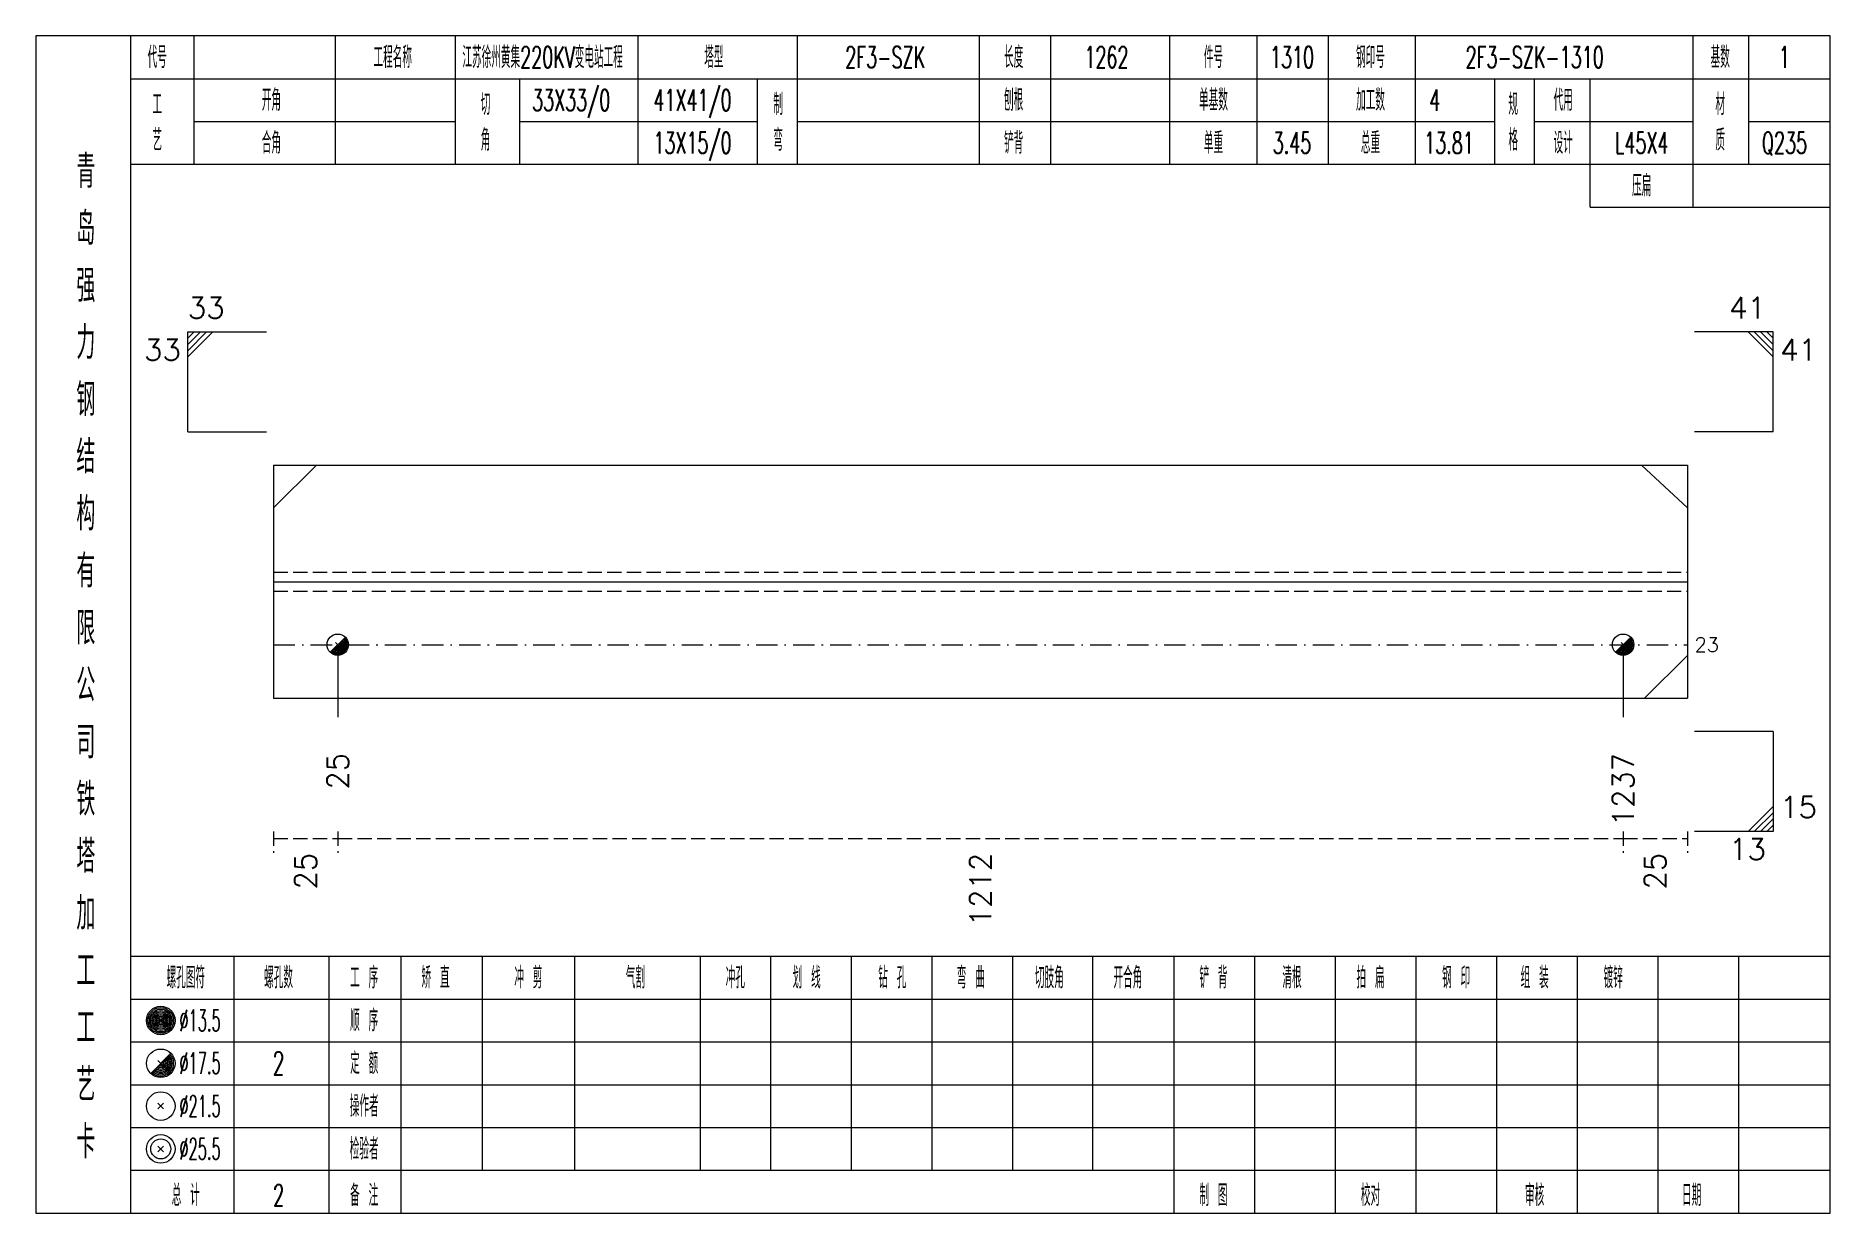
# Model space of a CAD drawing. Extents: x 0 to 4623, y -1159 to 4890.
# Drawn here: x 4359.6 to 4611, y 450 to 615 of the extents above; entities that cross this region are included whole.
import ezdxf
from ezdxf.enums import TextEntityAlignment as Align

# ---------------------------------------------------------------- set-up
doc = ezdxf.new("R2010")
doc.units = 0
doc.header["$MEASUREMENT"] = 0
doc.linetypes.add('一点画线', pattern=[5.2, 3, -1, 0.2, -1])
doc.linetypes.add('虚线', pattern=[2.75, 2, -0.75])
doc.layers.get('0').update_dxf_attribs({"linetype": 'CONTINUOUS', "lineweight": 25})
for name, color, linetype, lineweight in [('1', 7, 'CONTINUOUS', 25), ('4', 7, 'CONTINUOUS', 25), ('5', 7, 'CONTINUOUS', 25)]:
    doc.layers.add(name, color=color, linetype=linetype, lineweight=lineweight)
doc.styles.get("Standard").update_dxf_attribs({"font": 'simplex.shx', "width": 0.7, "height": 3, "bigfont": 'gbhzfs.shx'})

msp = doc.modelspace()

# ---------------------------------------------------------------- texts
at = {"color": 7, "linetype": 'Continuous', "lineweight": 13}
for s, p in [('33', (4380.9, 574.5)), ('15', (4604, 504.5))]:
    msp.add_text(s, height=3, dxfattribs=at).set_placement(p, align=Align.BOTTOM_LEFT)
msp.add_text('41', height=3, dxfattribs=at).set_placement((4602, 574.5), align=Align.BOTTOM_RIGHT)
for s, p in [('33', (4379.9, 572.5)), ('13', (4602, 502.5))]:
    msp.add_text(s, height=3, dxfattribs=at).set_placement(p, align=Align.TOP_RIGHT)
msp.add_text('41', height=3, dxfattribs=at).set_placement((4604, 572.5), align=Align.TOP_LEFT)
msp.add_text('23', height=2, dxfattribs=at).set_placement((4592, 529.667), align=Align.MIDDLE_LEFT)
at = {"color": 8, "linetype": 'Continuous', "lineweight": 9}
for s, p in [('25', (4397.4, 500.5)), ('1212', (4491.95, 500.5)), ('25', (4586.5, 500.5))]:
    msp.add_text(s, height=3, rotation=90, dxfattribs=at).set_placement(p, align=Align.MIDDLE_RIGHT)
at = {"layer": '1', "color": 7, "linetype": 'Continuous', "lineweight": 13}
for s, p in [('25', (4401.9, 514.5)), ('1237', (4582, 514.5))]:
    msp.add_text(s, height=3, rotation=90, dxfattribs=at).set_placement(p, align=Align.MIDDLE_RIGHT)
at = {"layer": '4', "color": 1, "linetype": 'Continuous', "lineweight": 13}
for s, height, width, p in [('代号', 3, 0.6, (4376.6, 612)), ('工程名称', 3, 0.6, (4409.6, 612)), ('江苏徐州黄集220KV变电站工程', 3, 0.6, (4430.6, 612)), ('塔型', 3, 0.6, (4454.6, 612)), ('2F3-SZK', 3, 0.6, (4478.6, 612)), ('长度', 3, 0.6, (4496.6, 612)), ('1262', 3, 0.6, (4509.6, 612)), ('件号', 3, 0.6, (4524.6, 612)), ('1310', 3, 0.6, (4535.6, 612)), ('钢印号', 3, 0.6, (4546.6, 612)), ('2F3-SZK-1310', 3, 0.6, (4569.6, 612)), ('基数', 3, 0.6, (4595.6, 612)), ('1', 3, 0.6, (4604.6, 612)), ('工', 3, 0.6, (4376.6, 605.4)), ('开角', 3, 0.6, (4392.6, 606)), ('切', 3, 0.6, (4422.6, 605.4)), ('33X33/0', 3, 0.6, (4434.6, 606)), ('41X41/0', 3, 0.6, (4451.6, 606)), ('制', 3, 0.6, (4463.6, 605.4)), ('刨根', 3, 0.6, (4496.6, 606)), ('单基数', 3, 0.6, (4524.6, 606)), ('加工数', 3, 0.6, (4546.6, 606)), ('4', 3, 0.6, (4555.6, 606)), ('规', 3, 0.6, (4566.6, 605.4)), ('代用', 3, 0.6, (4573.6, 606)), ('材', 3, 0.6, (4595.6, 605.4)), ('艺', 3, 0.6, (4376.6, 600.4)), ('合角', 3, 0.6, (4392.6, 600)), ('角', 3, 0.6, (4422.6, 600.4)), ('13X15/0', 3, 0.6, (4451.6, 600)), ('弯', 3, 0.6, (4463.6, 600.4)), ('铲背', 3, 0.6, (4496.6, 600)), ('单重', 3, 0.6, (4524.6, 600)), ('3.45', 3, 0.6, (4535.6, 600)), ('总重', 3, 0.6, (4546.6, 600)), ('13.81', 3, 0.6, (4557.6, 600)), ('格', 3, 0.6, (4566.6, 600.4)), ('设计', 3, 0.6, (4573.6, 600)), ('L45X4', 3, 0.6, (4584.6, 600)), ('质', 3, 0.6, (4595.6, 600.4)), ('Q235', 3, 0.6, (4604.6, 600)), ('青', 4.6, 0.8, (4366.6, 596)), ('压扁', 3, 0.6, (4584.6, 594)), ('岛', 4.6, 0.8, (4366.6, 588)), ('强', 4.6, 0.8, (4366.6, 580)), ('力', 4.6, 0.8, (4366.6, 572)), ('钢', 4.6, 0.8, (4366.6, 564)), ('结', 4.6, 0.8, (4366.6, 556)), ('构', 4.6, 0.8, (4366.6, 548)), ('有', 4.6, 0.8, (4366.6, 540)), ('限', 4.6, 0.8, (4366.6, 532)), ('公', 4.6, 0.8, (4366.6, 524)), ('司', 4.6, 0.8, (4366.6, 516)), ('铁', 4.6, 0.8, (4366.6, 508)), ('塔', 4.6, 0.8, (4366.6, 500)), ('加', 4.6, 0.8, (4366.6, 492)), ('工', 4.6, 0.8, (4366.6, 484)), ('螺孔图符', 3, 0.6, (4380.6, 483)), ('螺孔数', 3, 0.6, (4393.6, 483)), ('工 序', 3, 0.6, (4405.6, 483)), ('矫 直', 3, 0.6, (4415.6, 483)), ('冲 剪', 3, 0.6, (4428.6, 483)), ('气割', 3, 0.6, (4443.6, 483)), ('冲孔', 3, 0.6, (4457.6, 483)), ('划 线', 3, 0.6, (4467.6, 483)), ('钻 孔', 3, 0.6, (4479.6, 483)), ('弯 曲', 3, 0.6, (4490.6, 483)), ('切肢角', 3, 0.6, (4501.6, 483)), ('开合角', 3, 0.6, (4512.6, 483)), ('铲 背', 3, 0.6, (4524.6, 483)), ('清根', 3, 0.6, (4535.6, 483)), ('拍 扁', 3, 0.6, (4546.6, 483)), ('钢 印', 3, 0.6, (4558.6, 483)), ('组 装', 3, 0.6, (4569.6, 483)), ('镀锌', 3, 0.6, (4580.6, 483)), ('工', 4.6, 0.8, (4366.6, 476)), ('%%C13.5', 3, 0.5, (4382.6, 477)), ('顺 序', 3, 0.6, (4405.6, 477)), ('定 额', 3, 0.6, (4405.6, 471)), ('艺', 4.6, 0.8, (4366.6, 468)), ('%%C17.5', 3, 0.5, (4382.6, 471)), ('2', 3.2, 0.6, (4393.6, 471)), ('%%C21.5', 3, 0.5, (4382.6, 465)), ('操作者', 3, 0.6, (4405.6, 465)), ('卡', 4.6, 0.8, (4366.6, 460)), ('%%C25.5', 3, 0.5, (4382.6, 459)), ('检验者', 3, 0.6, (4405.6, 459)), ('总 计', 3, 0.6, (4380.6, 452.5)), ('2', 3, 0.6, (4393.6, 452.5)), ('备 注', 3, 0.6, (4405.6, 452.5)), ('制 图', 3, 0.6, (4524.6, 452.5)), ('校对', 3, 0.6, (4546.6, 452.5)), ('审核', 3, 0.6, (4569.6, 452.5)), ('日期', 3, 0.6, (4591.6, 452.5))]:
    msp.add_text(s, height=height, dxfattribs=dict(at, width=width)).set_placement(p, align=Align.MIDDLE_CENTER)

# ---------------------------------------------------------------- blocks, each defined once
blk = doc.blocks.new('孔17.5')
at = {"layer": '5', "color": 7, "linetype": 'Continuous', "lineweight": 13}
for p, q in [((-0.707, -0.707), (0.707, 0.707)), ((-0.2, 0.2), (0.2, -0.2))]:
    blk.add_line(p, q, dxfattribs=at)
blk.add_circle((0, 0), 1, dxfattribs=at)
for radius in [0.9, 0.8, 0.7, 0.6, 0.5, 0.4, 0.3, 0.2, 0.1]:
    blk.add_arc((0, 0), radius, 225, 45, dxfattribs=at)

# ---------------------------------------------------------------- linework, layer by layer
at = {"color": 7, "linetype": 'Continuous', "lineweight": 13}
for p, q in [((4380.9, 573.5), (4391.9, 573.5)), ((4380.9, 559.5), (4380.9, 573.5)), ((4381.775, 573.5), (4380.9, 572.625)), ((4382.65, 573.5), (4380.9, 571.75)), ((4383.525, 573.5), (4380.9, 570.875)), ((4384.4, 573.5), (4380.9, 570)), ((4603, 573.5), (4592, 573.5)), ((4599.5, 573.5), (4603, 570)), ((4600.375, 573.5), (4603, 570.875)), ((4601.25, 573.5), (4603, 571.75)), ((4602.125, 573.5), (4603, 572.625)), ((4603, 559.5), (4603, 573.5)), ((4380.9, 559.5), (4391.9, 559.5)), ((4603, 559.5), (4592, 559.5)), ((4392.9, 548.833), (4398.9, 554.833)), ((4591, 548.833), (4584.564, 554.833)), ((4401.9, 529.667), (4401.9, 519.5)), ((4582, 529.667), (4582, 519.5)), ((4591, 528.167), (4585, 522.167)), ((4603, 517.5), (4592, 517.5)), ((4603, 517.5), (4603, 503.5)), ((4599.5, 503.5), (4603, 507)), ((4600.375, 503.5), (4603, 506.125)), ((4603, 503.5), (4592, 503.5)), ((4601.25, 503.5), (4603, 505.25)), ((4602.125, 503.5), (4603, 504.375))]:
    msp.add_line(p, q, dxfattribs=at)
at = {"color": 7, "linetype": 'Continuous', "lineweight": 18}
for p, q in [((4392.9, 554.833), (4392.9, 522.167)), ((4392.9, 554.833), (4591, 554.833)), ((4591, 554.833), (4591, 522.167)), ((4392.9, 538.5), (4591, 538.5))]:
    msp.add_line(p, q, dxfattribs=at)
at = {"color": 1, "linetype": '虚线', "lineweight": 18}
for p, q in [((4392.9, 539.833), (4591, 539.833)), ((4392.9, 537.167), (4591, 537.167))]:
    msp.add_line(p, q, dxfattribs=at)
at = {"color": 3, "linetype": '一点画线', "lineweight": 13}
msp.add_line((4392.9, 529.667), (4591, 529.667), dxfattribs=at)
at = {"color": 8, "linetype": '虚线', "lineweight": 9}
for p, q in [((4392.9, 503.5), (4392.9, 500.5)), ((4401.9, 503.5), (4401.9, 500.5)), ((4401.9, 503.5), (4401.9, 500.5)), ((4582, 503.5), (4582, 500.5)), ((4582, 503.5), (4582, 500.5)), ((4591, 503.5), (4591, 500.5)), ((4392.9, 502.5), (4401.9, 502.5)), ((4401.9, 502.5), (4582, 502.5)), ((4582, 502.5), (4591, 502.5))]:
    msp.add_line(p, q, dxfattribs=at)
at = {"layer": '1', "color": 7, "linetype": 'Continuous', "lineweight": 18}
msp.add_line((4392.9, 522.167), (4591, 522.167), dxfattribs=at)
at = {"layer": '4', "color": 1, "linetype": 'Continuous', "lineweight": 18}
for p, q in [((4372.9, 450), (4372.9, 615)), ((4381.8, 597), (4381.8, 615)), ((4401.6, 597), (4401.6, 615)), ((4418.4, 597), (4418.4, 615)), ((4444, 597), (4444, 615)), ((4466.3, 597), (4466.3, 615)), ((4491.8, 597), (4491.8, 615)), ((4501.8, 597), (4501.8, 615)), ((4518.5, 597), (4518.5, 615)), ((4530.7, 597), (4530.7, 615)), ((4540.7, 597), (4540.7, 615)), ((4552.9, 597), (4552.9, 615)), ((4591.8, 591), (4591.8, 615)), ((4599.6, 597), (4599.6, 615)), ((4372.9, 609), (4611, 609)), ((4427.4, 597), (4427.4, 609)), ((4460.7, 597), (4460.7, 609)), ((4564, 597), (4564, 609)), ((4569.6, 597), (4569.6, 609)), ((4577.4, 591), (4577.4, 609)), ((4381.8, 603), (4418.4, 603)), ((4427.4, 603), (4460.7, 603)), ((4466.3, 603), (4564, 603)), ((4569.6, 603), (4591.8, 603)), ((4599.6, 603), (4611, 603)), ((4372.9, 597), (4611, 597)), ((4577.4, 591), (4611, 591)), ((4372.9, 486), (4611, 486)), ((4387.4, 450), (4387.4, 486)), ((4400.7, 450), (4400.7, 486)), ((4410.8, 450), (4410.8, 486)), ((4422.2, 456), (4422.2, 486)), ((4435.1, 456), (4435.1, 486)), ((4452.7, 456), (4452.7, 486)), ((4462.6, 456), (4462.6, 486)), ((4473.9, 456), (4473.9, 486)), ((4485.2, 456), (4485.2, 486)), ((4496.5, 456), (4496.5, 486)), ((4507.7, 456), (4507.7, 486)), ((4519.1, 456), (4519.1, 486)), ((4530.4, 456), (4530.4, 486)), ((4541.7, 456), (4541.7, 486)), ((4553, 456), (4553, 486)), ((4564.3, 456), (4564.3, 486)), ((4575.6, 456), (4575.6, 486)), ((4586.9, 456), (4586.9, 486)), ((4598.2, 456), (4598.2, 486)), ((4372.9, 480), (4611, 480)), ((4372.9, 474), (4611, 474)), ((4372.9, 468), (4611, 468)), ((4372.9, 462), (4611, 462)), ((4372.9, 456), (4611, 456)), ((4519.1, 450), (4519.1, 456)), ((4530.4, 450), (4530.4, 456)), ((4541.7, 450), (4541.7, 456)), ((4553, 450), (4553, 456)), ((4564.3, 450), (4564.3, 456)), ((4575.6, 450), (4575.6, 456)), ((4586.9, 450), (4586.9, 456)), ((4598.2, 450), (4598.2, 456))]:
    msp.add_line(p, q, dxfattribs=at)
at = {"layer": '4', "color": 7, "linetype": 'Continuous', "lineweight": 13}
for p, q in [((4376.9, 476.8), (4377.3, 477.2)), ((4377.3, 476.8), (4376.9, 477.2)), ((4375.686, 469.586), (4378.514, 472.414)), ((4376.7, 471.4), (4377.5, 470.6)), ((4376.7, 464.6), (4377.5, 465.4)), ((4376.7, 465.4), (4377.5, 464.6)), ((4376.7, 458.6), (4377.5, 459.4)), ((4376.7, 459.4), (4377.5, 458.6))]:
    msp.add_line(p, q, dxfattribs=at)
at = {"layer": '4', "color": 1, "linetype": 'Continuous', "lineweight": 18}
msp.add_lwpolyline([(4359.6, 615), (4359.6, 450), (4611, 450), (4611, 615)], close=True, dxfattribs=at)
at = {"layer": '4', "color": 7, "linetype": 'Continuous', "lineweight": 13}
for centre, radius in [((4377.1, 477), 2), ((4377.1, 477), 1.8), ((4377.1, 477), 1.6), ((4377.1, 477), 1.4), ((4377.1, 477), 1.2), ((4377.1, 477), 1), ((4377.1, 477), 0.8), ((4377.1, 477), 0.6), ((4377.1, 477), 0.4), ((4377.1, 477), 0.2), ((4377.1, 471), 2), ((4377.1, 465), 2), ((4377.1, 459), 2), ((4377.1, 459), 1.4)]:
    msp.add_circle(centre, radius, dxfattribs=at)
for radius in [1.8, 1.6, 1.4, 1.2, 1, 0.8, 0.6, 0.4, 0.2]:
    msp.add_arc((4377.1, 471), radius, 225, 45, dxfattribs=at)

# ---------------------------------------------------------------- block references
at = {"layer": '1', "color": 7, "linetype": 'Continuous', "lineweight": 13, "xscale": 1.5, "yscale": 1.5, "zscale": 1.5}
for p in [(4401.9, 529.667), (4582, 529.667)]:
    msp.add_blockref('孔17.5', p, dxfattribs=at)

msp.set_redraw_order([(e.dxf.handle, doc.entitydb.next_handle()) for e in msp.query("TEXT MTEXT ATTDEF DIMENSION ARC_DIMENSION")])  # texts and dimensions are drawn at this point

doc.saveas('drawing.dxf')
